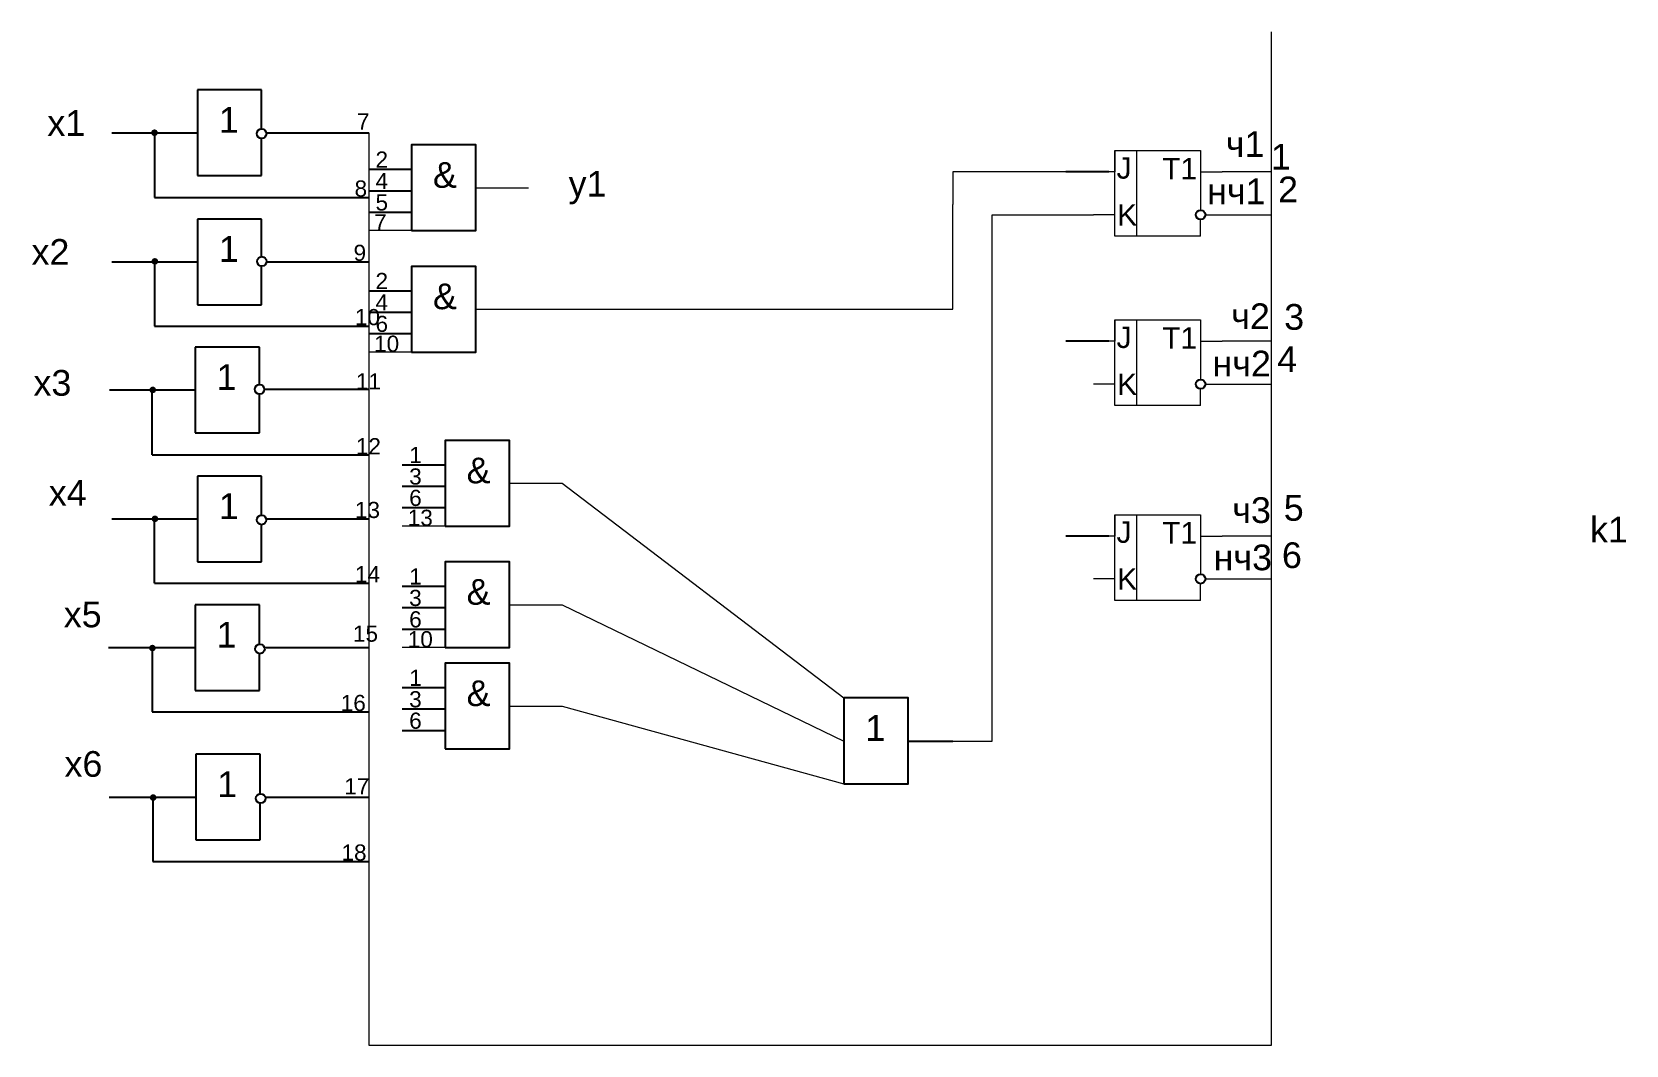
# Model space of a CAD drawing. Header units: millimetres. Extents: x 378 to 3574, y -250 to 1765.
# Drawn here: x 377.7 to 749.8, y 1274.9 to 1511.3 of the extents above; entities that cross this region are included whole.
import ezdxf

# ---------------------------------------------------------------- set-up
doc = ezdxf.new("R2010")
doc.units = ezdxf.units.MM
doc.layers.add('3-размеры', color=6, linetype='Continuous')
doc.layers.add('4-текст', color=7, linetype='Continuous', true_color=0x00ad00)
doc.styles.get("Standard").update_dxf_attribs({"font": 'Arial.ttf'})

msp = doc.modelspace()

# ---------------------------------------------------------------- texts
at = {"color": 0, "transparency": 33554551}
for s, height, p in [('х1', 6, (381.28, 1487.09)), ('1', 6, (421.3, 1487.8)), ('7', 3.77, (453.56, 1488.57)), ('ч1', 6, (656.39, 1482.17)), ('1', 6, (666.91, 1479.22)), ('у1', 6, (502.97, 1472.91)), ('2', 6, (668.59, 1471.59)), ('8', 3.77, (453, 1472.91)), ('нч1', 6, (652.02, 1471.14)), ('х2', 6, (377.58, 1457)), ('1', 6, (421.3, 1457.68)), ('9', 3.77, (452.77, 1457.91)), ('ч2', 6, (657.65, 1441.99)), ('3', 6, (670.02, 1441.84)), ('10', 3.767, (453.08, 1442.91)), ('нч2', 6, (653.28, 1430.95)), ('4', 6, (668.4, 1431.99)), ('1', 6, (420.77, 1427.8)), ('х3', 6, (378.04, 1426.45)), ('11', 3.767, (453.31, 1427.91)), ('12', 3.767, (453.31, 1412.78)), ('х4', 6, (381.61, 1400.79)), ('1', 6, (421.3, 1397.68)), ('5', 6, (669.92, 1397.27)), ('13', 3.767, (453.09, 1397.91)), ('ч3', 6, (657.9, 1396.75)), ('k1', 6, (741.41, 1392.2)), ('6', 6, (669.49, 1386.23)), ('нч3', 6, (653.53, 1385.72)), ('14', 3.767, (453.09, 1382.91)), ('х5', 6, (385.11, 1372.41)), ('1', 6, (420.77, 1367.68)), ('15', 3.767, (452.63, 1369.05, -53.95)), ('16', 3.767, (449.78, 1352.86)), ('х6', 6, (385.28, 1337.52)), ('1', 6, (420.94, 1332.79)), ('17', 3.767, (450.61, 1333.43)), ('18', 3.767, (449.95, 1317.97))]:
    msp.add_text(s, height=height, dxfattribs=at).set_placement(p)
at = {"color": 0, "linetype": 'ByBlock', "lineweight": -2, "transparency": 33554551}
for s, height, p in [('2', 3.77, (457.89, 1479.67)), ('4', 3.77, (457.89, 1474.67)), ('&', 6, (471.3, 1474.97)), ('5', 3.77, (457.89, 1469.67)), ('7', 3.77, (457.56, 1465.04)), ('2', 3.77, (457.89, 1451.34)), ('&', 6, (471.3, 1446.64)), ('4', 3.77, (457.89, 1446.34)), ('6', 3.77, (457.89, 1441.34)), ('10', 3.767, (457.56, 1436.7)), ('1', 3.77, (465.75, 1410.72)), ('&', 6, (479.15, 1406.01)), ('3', 3.77, (465.75, 1405.72)), ('6', 3.77, (465.75, 1400.72)), ('13', 3.767, (465.42, 1396.08)), ('1', 3.77, (465.75, 1382.38)), ('3', 3.77, (465.75, 1377.38)), ('&', 6, (479.15, 1377.68)), ('6', 3.77, (465.75, 1372.38)), ('10', 3.767, (465.42, 1367.74)), ('1', 3.77, (465.75, 1358.73)), ('&', 6, (479.15, 1354.03)), ('3', 3.77, (465.75, 1353.73)), ('6', 3.77, (465.75, 1348.73)), ('1', 6, (572.25, 1345.91))]:
    msp.add_text(s, height=height, dxfattribs=at).set_placement(p)
at = {"layer": '4-текст', "color": 0, "lineweight": 25, "transparency": 33554551, "char_height": 5, "attachment_point": 1}
for s, insert in [('J', (630.89, 1482.1)), ('T1', (641.54, 1481.94)), ('K', (631.03, 1471.14)), ('J', (630.89, 1442.58)), ('T1', (641.54, 1442.43)), ('K', (631.03, 1431.62)), ('J', (630.89, 1397.12)), ('T1', (641.54, 1396.96)), ('K', (631.03, 1386.16))]:
    msp.add_mtext_dynamic_manual_height_columns(s, width=15, gutter_width=50, heights=[0], dxfattribs=dict(at, insert=insert))

# ---------------------------------------------------------------- hatches: boundary and pattern name
at = {"lineweight": 20, "transparency": 33554551}
h = msp.add_hatch(color=0, dxfattribs=at)
edge = h.paths.add_edge_path()
edge.add_arc((406.29, 1487.82), 0.773, 0, 360)
h = msp.add_hatch(color=0, dxfattribs=at)
edge = h.paths.add_edge_path()
edge.add_arc((406.38, 1457.8), 0.773, 0, 360)
h = msp.add_hatch(color=0, dxfattribs=at)
edge = h.paths.add_edge_path()
edge.add_arc((405.89, 1427.8), 0.773, 0, 360)
h = msp.add_hatch(color=0, dxfattribs=at)
edge = h.paths.add_edge_path()
edge.add_arc((406.4, 1397.72), 0.773, 0, 360)
h = msp.add_hatch(color=0, dxfattribs=at)
edge = h.paths.add_edge_path()
edge.add_arc((405.81, 1367.56), 0.773, 0, 360)
h = msp.add_hatch(color=0, dxfattribs=at)
edge = h.paths.add_edge_path()
edge.add_arc((405.98, 1332.67), 0.773, 0, 360)

# ---------------------------------------------------------------- linework, layer by layer
at = {"color": 0, "linetype": 'ByBlock', "lineweight": 20, "transparency": 33554551}
for p, q in [((667.05, 1274.91), (667.05, 1511.35)), ((456.3, 1487.8), (456.3, 1317.79)), ((619.05, 1478.67), (592.63, 1478.67)), ((592.63, 1478.67), (592.63, 1471.09)), ((481.3, 1464.97), (481.3, 1474.97)), ((481.3, 1474.97), (493.57, 1474.97)), ((592.63, 1446.64), (592.63, 1471.09)), ((601.89, 1468.67), (625.51, 1468.67)), ((601.89, 1375.33), (601.89, 1468.67)), ((655.51, 1468.67), (667.05, 1468.67)), ((466.3, 1464.97), (456.3, 1464.97)), ((481.3, 1436.64), (481.3, 1446.64)), ((481.3, 1446.64), (493.57, 1446.64)), ((493.57, 1446.64), (592.63, 1446.64)), ((466.3, 1436.64), (456.3, 1436.64)), ((655.51, 1429.16), (667.05, 1429.16)), ((489.15, 1396.01), (489.15, 1406.01)), ((489.15, 1406.01), (501.43, 1406.01)), ((501.43, 1406.01), (567.25, 1355.91)), ((474.15, 1396.01), (464.15, 1396.01)), ((655.51, 1383.69), (667.05, 1383.69)), ((489.15, 1367.68), (489.15, 1377.68)), ((489.15, 1377.68), (501.43, 1377.68)), ((501.43, 1377.68), (567.25, 1345.8)), ((601.89, 1345.82), (601.89, 1375.33)), ((474.15, 1367.68), (464.15, 1367.68)), ((489.15, 1344.03), (489.15, 1354.03)), ((489.15, 1354.03), (501.43, 1354.03)), ((501.43, 1354.03), (567.25, 1335.91)), ((592.63, 1345.82), (601.89, 1345.82)), ((456.3, 1317.79), (456.3, 1274.91)), ((456.3, 1274.91), (667.05, 1274.91))]:
    msp.add_line(p, q, dxfattribs=at)
at = {"color": 0, "transparency": 33554551}
for p, q in [((431.3, 1497.8), (416.3, 1497.8)), ((416.3, 1497.8), (416.3, 1487.8)), ((431.3, 1488.71), (431.3, 1497.8)), ((396.3, 1487.8), (416.3, 1487.8)), ((406.3, 1487.8), (406.3, 1472.68)), ((416.3, 1487.8), (416.3, 1477.8)), ((431.3, 1477.8), (431.3, 1486.48)), ((432.39, 1487.8), (456.3, 1487.8)), ((416.3, 1477.8), (431.3, 1477.8)), ((406.3, 1472.68), (456.3, 1472.68)), ((431.3, 1467.68), (416.3, 1467.68)), ((416.3, 1467.68), (416.3, 1457.68)), ((431.3, 1458.91), (431.3, 1467.68)), ((396.3, 1457.68), (416.3, 1457.68)), ((406.3, 1457.68), (406.3, 1442.68)), ((416.3, 1457.68), (416.3, 1447.68)), ((431.3, 1447.68), (431.3, 1456.68)), ((432.46, 1457.68), (456.3, 1457.68)), ((416.3, 1447.68), (431.3, 1447.68)), ((406.3, 1442.68), (456.3, 1442.68)), ((430.77, 1437.8), (415.77, 1437.8)), ((415.77, 1437.8), (415.77, 1427.8)), ((430.77, 1429.05), (430.77, 1437.8)), ((395.77, 1427.8), (415.77, 1427.8)), ((405.77, 1412.68), (405.77, 1427.8)), ((415.77, 1427.8), (415.77, 1417.8)), ((430.77, 1417.8), (430.77, 1426.82)), ((456.3, 1427.89), (431.93, 1427.89)), ((415.77, 1417.8), (430.77, 1417.8)), ((405.77, 1412.68), (456.3, 1412.68)), ((431.3, 1407.68), (416.3, 1407.68)), ((416.3, 1407.68), (416.3, 1397.68)), ((431.3, 1398.57), (431.3, 1407.68)), ((396.3, 1397.68), (416.3, 1397.68)), ((406.3, 1382.68), (406.3, 1397.8)), ((416.3, 1397.68), (416.3, 1387.68)), ((431.3, 1387.68), (431.3, 1396.34)), ((432.38, 1397.68), (456.3, 1397.68)), ((416.3, 1387.68), (431.3, 1387.68)), ((406.3, 1382.68), (456.3, 1382.68)), ((430.77, 1377.68), (415.77, 1377.68)), ((415.77, 1377.68), (415.77, 1367.68)), ((430.77, 1368.47), (430.77, 1377.68)), ((395.58, 1367.68), (415.77, 1367.68)), ((405.77, 1367.68), (405.77, 1352.68)), ((415.77, 1367.68), (415.77, 1357.68)), ((430.77, 1357.68), (430.77, 1366.26)), ((431.98, 1367.68), (456.3, 1367.68)), ((415.77, 1357.68), (430.77, 1357.68)), ((405.77, 1352.68), (456.3, 1352.68)), ((430.94, 1342.79), (415.94, 1342.79)), ((415.94, 1342.79), (415.94, 1332.79)), ((430.94, 1333.58), (430.94, 1342.79)), ((395.75, 1332.79), (415.94, 1332.79)), ((405.94, 1332.79), (405.94, 1317.79)), ((415.94, 1332.79), (415.94, 1322.79)), ((432.15, 1332.79), (456.3, 1332.79)), ((430.94, 1322.79), (430.94, 1331.36)), ((415.94, 1322.79), (430.94, 1322.79)), ((405.94, 1317.79), (456.3, 1317.79))]:
    msp.add_line(p, q, dxfattribs=at)
at = {"color": 0, "linetype": 'ByBlock', "lineweight": -2, "transparency": 33554551}
for p, q in [((456.3, 1479.29), (466.21, 1479.29)), ((456.3, 1474.29), (466.21, 1474.29)), ((456.3, 1469.29), (466.21, 1469.29)), ((456.3, 1450.96), (466.21, 1450.96)), ((456.3, 1445.96), (466.21, 1445.96)), ((456.3, 1440.96), (466.21, 1440.96)), ((464.15, 1410.34), (474.07, 1410.34)), ((464.15, 1405.34), (474.07, 1405.34)), ((464.15, 1400.34), (474.07, 1400.34)), ((464.15, 1382), (474.07, 1382)), ((464.15, 1377), (474.07, 1377)), ((464.15, 1372), (474.07, 1372)), ((464.15, 1358.35), (474.07, 1358.35)), ((464.15, 1353.35), (474.07, 1353.35)), ((464.15, 1348.35), (474.07, 1348.35)), ((582.25, 1345.82), (592.63, 1345.82))]:
    msp.add_line(p, q, dxfattribs=at)
for points in [[(466.3, 1464.97), (481.3, 1464.97), (481.3, 1484.97), (466.3, 1484.97)], [(466.3, 1436.64), (481.3, 1436.64), (481.3, 1456.64), (466.3, 1456.64)], [(474.15, 1396.01), (489.15, 1396.01), (489.15, 1416.01), (474.15, 1416.01)], [(474.15, 1367.68), (489.15, 1367.68), (489.15, 1387.68), (474.15, 1387.68)], [(474.15, 1344.03), (489.15, 1344.03), (489.15, 1364.03), (474.15, 1364.03)], [(567.25, 1335.91), (582.25, 1335.91), (582.25, 1355.91), (567.25, 1355.91)]]:
    msp.add_lwpolyline(points, close=True, dxfattribs=at)
at = {"color": 0, "transparency": 33554551}
for centre in [(431.3, 1487.6), (431.35, 1457.79), (430.82, 1427.94), (431.28, 1397.46), (430.91, 1367.36), (431.08, 1332.47)]:
    msp.add_circle(centre, 1.11, dxfattribs=at)
at = {"transparency": 33554551}
for centre in [(650.51, 1468.67), (650.51, 1429.16), (650.51, 1383.69)]:
    msp.add_circle(centre, 1.11, dxfattribs=at)
at = {"layer": '3-размеры', "color": 0, "lineweight": 20, "transparency": 33554551}
for p, q in [((630.51, 1483.67), (635.51, 1483.67)), ((630.51, 1463.67), (630.51, 1483.67)), ((630.51, 1483.67), (635.51, 1483.67)), ((630.51, 1483.67), (635.51, 1483.67)), ((630.51, 1483.67), (630.51, 1478.67)), ((635.51, 1483.67), (650.51, 1483.67)), ((635.51, 1483.67), (635.51, 1463.67)), ((650.51, 1483.67), (650.51, 1469.79)), ((650.51, 1483.67), (650.51, 1473.67)), ((650.51, 1483.67), (650.51, 1478.67)), ((630.51, 1478.67), (629.05, 1478.67)), ((650.51, 1478.67), (655.51, 1478.67)), ((650.51, 1478.67), (650.51, 1469.79)), ((667.05, 1478.67), (655.51, 1478.67)), ((630.51, 1468.67), (625.51, 1468.67)), ((630.51, 1463.67), (630.51, 1468.67)), ((650.51, 1463.67), (650.51, 1467.56)), ((651.62, 1468.67), (655.51, 1468.67)), ((650.51, 1463.67), (630.51, 1463.67)), ((630.51, 1444.16), (635.51, 1444.16)), ((630.51, 1424.16), (630.51, 1444.16)), ((630.51, 1444.16), (635.51, 1444.16)), ((630.51, 1444.16), (635.51, 1444.16)), ((630.51, 1444.16), (630.51, 1439.16)), ((635.51, 1444.16), (650.51, 1444.16)), ((635.51, 1444.16), (635.51, 1424.16)), ((650.51, 1444.16), (650.51, 1430.28)), ((650.51, 1444.16), (650.51, 1434.16)), ((650.51, 1444.16), (650.51, 1439.16)), ((630.51, 1439.16), (629.05, 1439.16)), ((650.51, 1439.16), (655.51, 1439.16)), ((650.51, 1439.16), (650.51, 1430.28)), ((667.05, 1439.16), (655.51, 1439.16)), ((630.51, 1429.16), (625.51, 1429.16)), ((630.51, 1424.16), (630.51, 1429.16)), ((651.62, 1429.16), (655.51, 1429.16)), ((650.51, 1424.16), (650.51, 1428.05)), ((650.51, 1424.16), (630.51, 1424.16)), ((630.51, 1398.69), (635.51, 1398.69)), ((630.51, 1378.69), (630.51, 1398.69)), ((630.51, 1398.69), (635.51, 1398.69)), ((630.51, 1398.69), (635.51, 1398.69)), ((630.51, 1398.69), (630.51, 1393.69)), ((635.51, 1398.69), (650.51, 1398.69)), ((635.51, 1398.69), (635.51, 1378.69)), ((650.51, 1398.69), (650.51, 1384.81)), ((650.51, 1398.69), (650.51, 1388.69)), ((650.51, 1398.69), (650.51, 1393.69)), ((630.51, 1393.69), (629.05, 1393.69)), ((650.51, 1393.69), (655.51, 1393.69)), ((650.51, 1393.69), (650.51, 1384.81)), ((667.05, 1393.69), (655.51, 1393.69)), ((630.51, 1383.69), (625.51, 1383.69)), ((630.51, 1378.69), (630.51, 1383.69)), ((650.51, 1378.69), (650.51, 1382.58)), ((651.62, 1383.69), (655.51, 1383.69)), ((650.51, 1378.69), (630.51, 1378.69))]:
    msp.add_line(p, q, dxfattribs=at)
at = {"layer": '3-размеры', "color": 0, "lineweight": 25, "transparency": 33554551}
for p, q in [((629.05, 1478.67), (619.05, 1478.67)), ((629.05, 1439.16), (619.05, 1439.16)), ((629.05, 1393.69), (619.05, 1393.69))]:
    msp.add_line(p, q, dxfattribs=at)

msp.set_redraw_order([(e.dxf.handle, doc.entitydb.next_handle()) for e in msp.query("TEXT MTEXT ATTDEF DIMENSION ARC_DIMENSION")])  # texts and dimensions are drawn at this point

doc.saveas('drawing.dxf')
